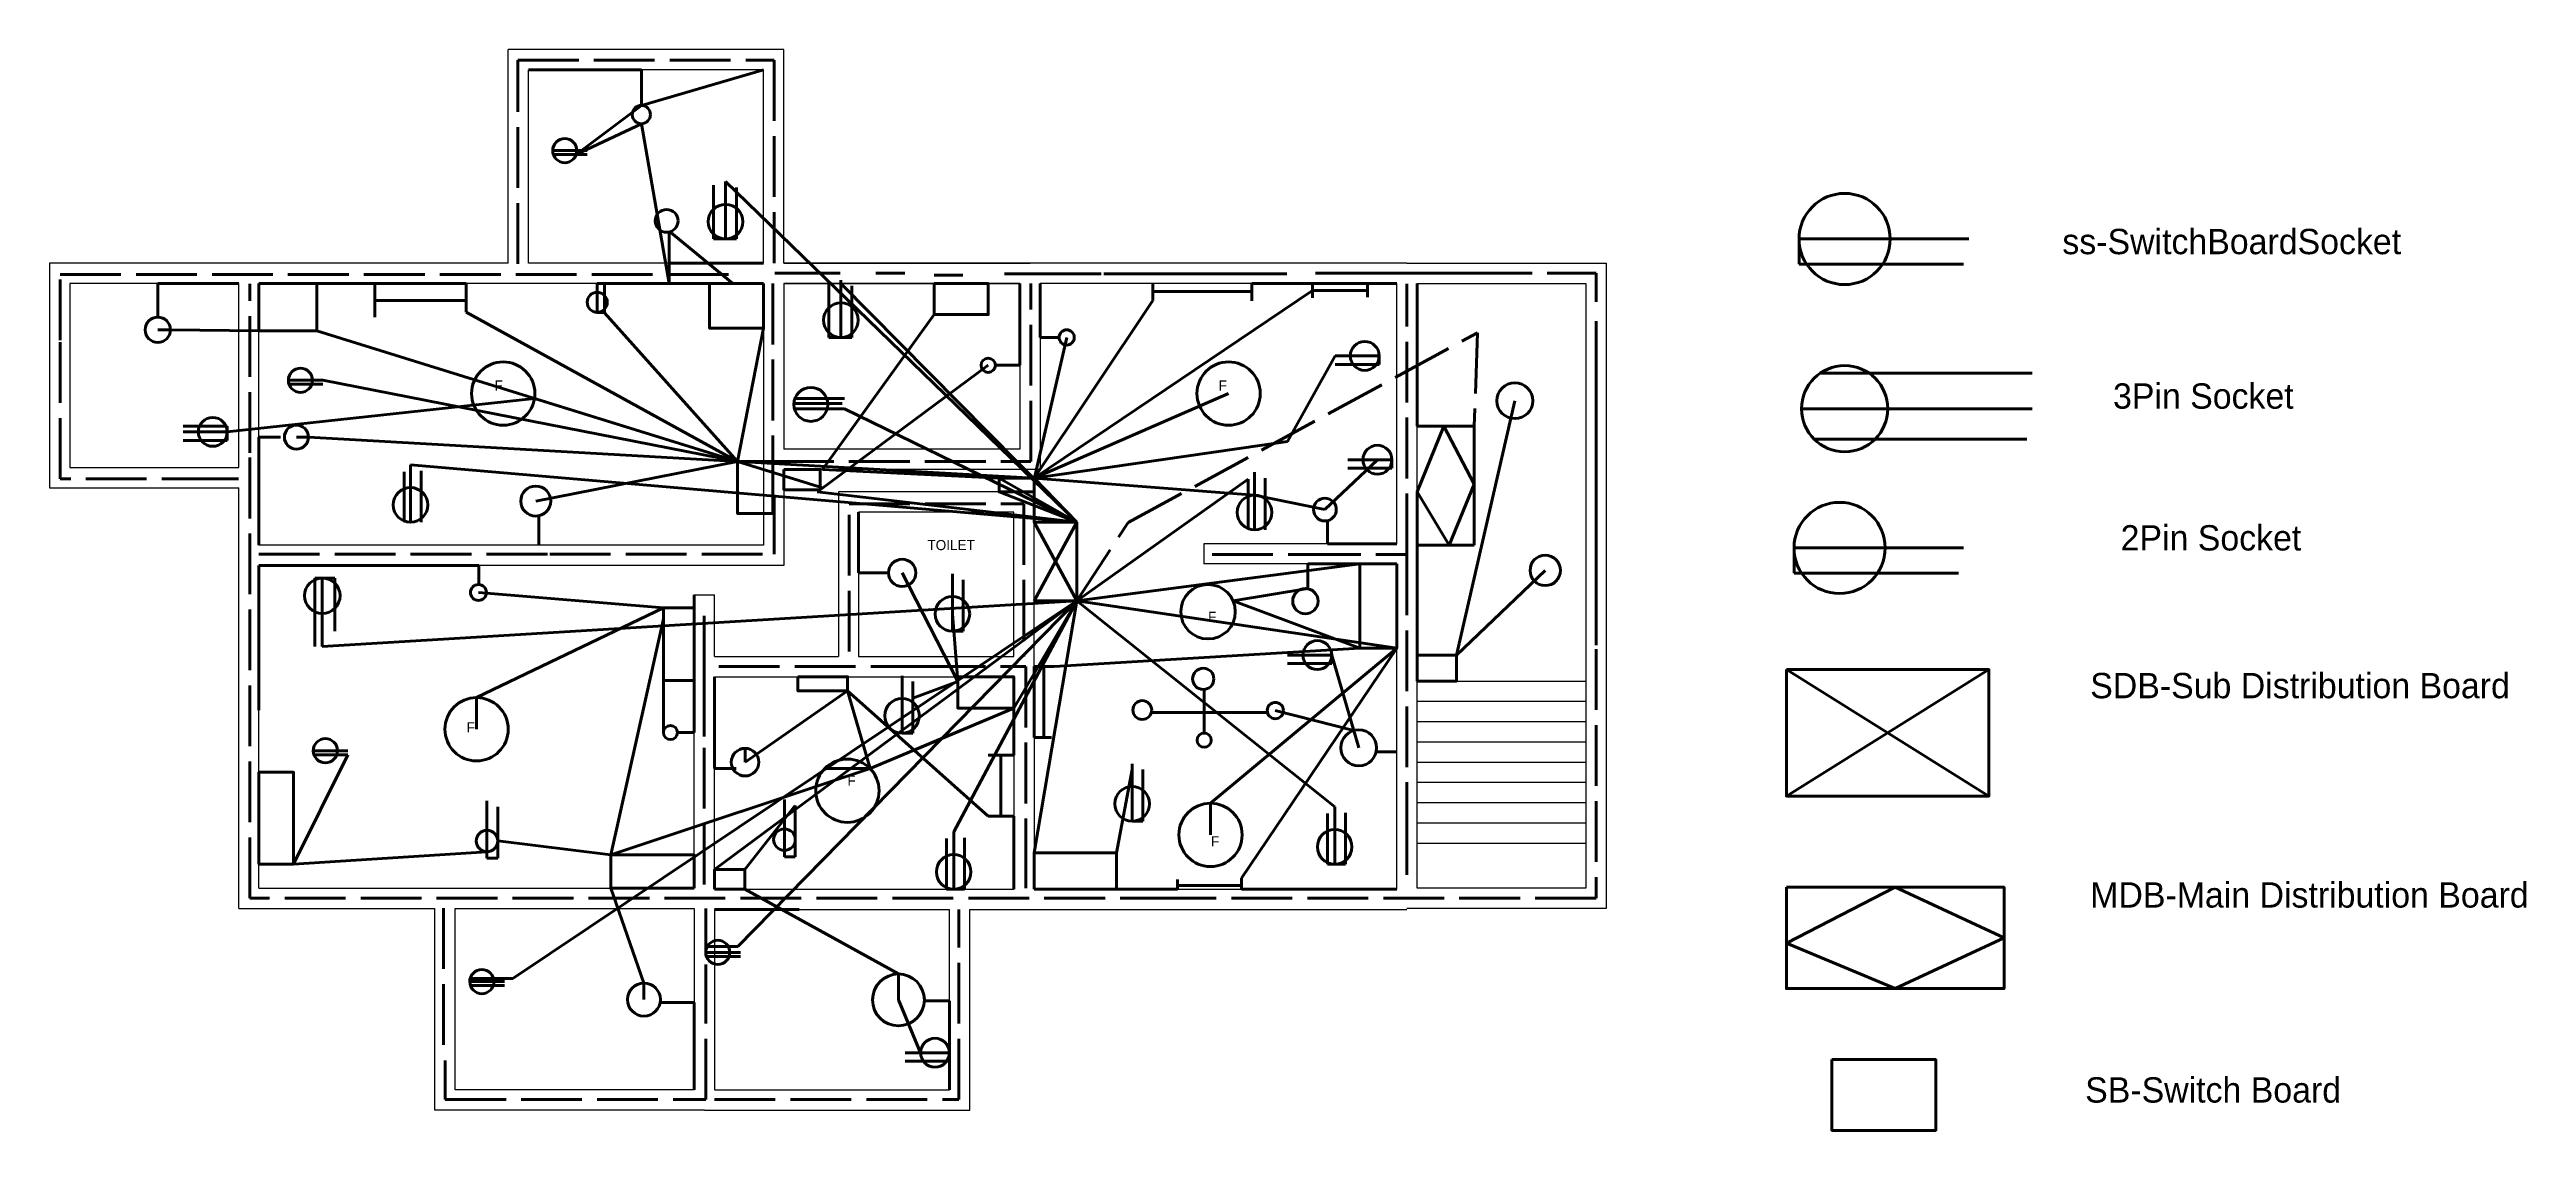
# Model space of a CAD drawing. Header units: inches. Extents: x -250 to 1391, y -69 to 191.
# Drawn here: x 902 to 1391.1, y -51.5 to 161.9 of the extents above; entities that cross this region are included whole.
import ezdxf

# ---------------------------------------------------------------- set-up
doc = ezdxf.new("R2010")
doc.units = ezdxf.units.IN
doc.header["$MEASUREMENT"] = 0
doc.linetypes.add('ACAD_ISO02W100', pattern=[15, 12, -3])

msp = doc.modelspace()

# ---------------------------------------------------------------- texts
at = {"color": 7, "lineweight": 100, "attachment_point": 1}
for s, insert, char_height, width in [('ss-SwitchBoardSocket', (1299.5, 126.5), 5, 120.5), ('F', (989.87, 96.57), 2, 1.7209), ('F', (1132.87, 96.57), 2, 5), ('3Pin Socket', (1309.5, 96), 5, 95.5), ('TOILET', (1075.37, 65.07), 2, 12), ('2Pin Socket', (1311, 68), 5, 82), ('SDB-Sub Distribution Board', (1305, 38.83), 5, 99.5), ('F', (984.37, 29.07), 2, 1.9602), ('MDB-Main Distribution Board', (1305, -2.5), 5, 102.5), ('SB-Switch Board', (1304, -41), 5, 98.5)]:
    msp.add_mtext(s, dxfattribs=dict(at, insert=insert, char_height=char_height, width=width))
at = {"color": 7, "lineweight": 100, "char_height": 2, "attachment_point": 1}
for insert in [(1130.79, 50.91), (1059.57, 18.57), (1131.37, 6.57)]:
    msp.add_mtext('F', dxfattribs=dict(at, insert=insert))

# ---------------------------------------------------------------- linework, layer by layer
for p, q in [((992.57, 119.71), (992.57, 161.9)), ((1047.01, 161.9), (992.57, 161.9)), ((1047.01, 119.71), (1047.01, 161.9)), ((996.57, 119.71), (996.57, 157.9)), ((1043.01, 157.9), (996.57, 157.9)), ((1043.01, 157.9), (996.57, 157.9)), ((1043.01, 119.71), (1043.01, 157.9)), ((941.36, 119.71), (902, 119.71)), ((902, 119.71), (902, 75.39)), ((992.57, 119.71), (941.36, 119.71)), ((1043.01, 119.71), (996.57, 119.71)), ((1170.06, 119.71), (1047.01, 119.71)), ((1047.01, 119.71), (1095.63, 119.71)), ((1170.06, 119.71), (1209.42, 119.71)), ((1209.42, 119.71), (1209.42, -7.67)), ((939.36, 115.71), (906, 115.71)), ((906, 115.71), (906, 79.39)), ((939.36, 79.39), (939.36, 115.71)), ((1043.01, 115.71), (943.36, 115.71)), ((1043.01, 115.71), (943.36, 115.71)), ((1043.01, 115.71), (943.36, 115.71)), ((1043.01, 115.71), (943.36, 115.71)), ((1043.01, 115.71), (943.36, 115.71)), ((1043.01, 115.71), (943.36, 115.71)), ((1043.01, 115.71), (943.36, 115.71)), ((943.36, 64.04), (943.36, 115.71)), ((1043.01, 115.71), (1043.01, 64.04)), ((1093.63, 115.71), (1047.01, 115.71)), ((1047.01, 115.71), (1047.01, 83)), ((1047.01, 115.71), (1093.63, 115.71)), ((1093.63, 115.71), (1093.63, 83)), ((1168.06, 115.71), (1097.63, 115.71)), ((1097.63, 115.71), (1097.63, 79)), ((1168.06, 64.34), (1168.06, 115.71)), ((1172.06, 37.23), (1172.06, 115.71)), ((1172.06, 115.71), (1205.42, 115.71)), ((1205.42, 115.71), (1205.42, -3.67)), ((906, 79.39), (939.36, 79.39)), ((1093.63, 83), (1047.01, 83)), ((1047.01, 79), (1047.01, 60.04)), ((1097.63, 79), (1047.01, 79)), ((902, 75.39), (939.36, 75.39)), ((939.36, -7.67), (939.36, 75.39)), ((1096.43, 74.57), (1057.78, 74.57)), ((1057.78, 74.57), (1057.78, 42.07)), ((1096.43, 40.07), (1096.43, 74.57)), ((1092.43, 70.57), (1061.78, 70.57)), ((1092.43, 70.57), (1061.78, 70.57)), ((1061.78, 70.57), (1061.78, 42.07)), ((1092.43, 42.07), (1092.43, 70.57)), ((1043.01, 64.04), (943.36, 64.04)), ((1168.06, 64.34), (1129.98, 64.34)), ((1129.98, 64.34), (1129.98, 60.34)), ((943.36, -3.67), (943.36, 60.04)), ((1047.01, 60.04), (943.36, 60.04)), ((1168.06, 60.34), (1129.98, 60.34)), ((1168.06, 60.34), (1129.98, 60.34)), ((1168.06, 60.34), (1129.98, 60.34)), ((1168.06, 60.34), (1129.98, 60.34)), ((1168.06, 37.23), (1168.06, 60.34)), ((1029.33, -3.67), (1029.33, 54.22)), ((1029.33, -3.67), (1029.33, 54.22)), ((1029.33, -3.67), (1029.33, 54.22)), ((1029.33, 54.22), (1033.33, 54.22)), ((1033.33, 42.07), (1033.33, 54.22)), ((1033.33, 42.07), (1057.78, 42.07)), ((1061.78, 42.07), (1092.43, 42.07)), ((1096.43, 40.07), (1096.43, -3.88)), ((1033.33, -3.88), (1033.33, 38.07)), ((1033.33, 38.07), (1092.43, 38.07)), ((1092.43, 38.07), (1092.43, -3.88)), ((1168.06, -3.88), (1168.06, 37.23)), ((1172.06, -3.67), (1172.06, 37.23)), ((1172.06, 37.23), (1205.42, 37.23)), ((1172.06, 33.23), (1205.42, 33.23)), ((1172.06, 29.23), (1205.42, 29.23)), ((1172.06, 25.23), (1205.42, 25.23)), ((1172.06, 21.23), (1205.42, 21.23)), ((1172.06, 17.23), (1205.42, 17.23)), ((1172.06, 17.23), (1205.42, 17.23)), ((1172.06, 17.23), (1205.42, 17.23)), ((1172.06, 13.23), (1205.42, 13.23)), ((1172.06, 9.23), (1205.42, 9.23)), ((1172.06, 5.23), (1205.42, 5.23)), ((943.36, -3.67), (1029.33, -3.67)), ((1033.33, -3.88), (1077.14, -3.88)), ((1077.14, -3.88), (1092.43, -3.88)), ((1096.43, -3.88), (1168.06, -3.88)), ((1205.42, -3.67), (1172.06, -3.67)), ((939.36, -7.67), (978.12, -7.67)), ((978.12, -47.5), (978.12, -7.67)), ((982.12, -7.67), (1029.33, -7.67)), ((982.12, -43.5), (982.12, -7.67)), ((1029.33, -7.67), (1029.33, -43.5)), ((1033.33, -7.88), (1077.14, -7.88)), ((1033.33, -7.88), (1033.33, -43.5)), ((1077.14, -7.88), (1079.75, -7.88)), ((1079.75, -43.5), (1079.75, -7.88)), ((1079.75, -43.5), (1079.75, -7.88)), ((1079.75, -43.5), (1079.75, -7.88)), ((1083.75, -7.88), (1170.06, -7.88)), ((1083.75, -47.5), (1083.75, -7.88)), ((1209.42, -7.67), (1170.06, -7.67)), ((1029.33, -43.5), (982.12, -43.5)), ((1033.33, -43.5), (1079.75, -43.5)), ((1031.33, -47.5), (978.12, -47.5)), ((1031.33, -47.5), (1083.75, -47.5))]:
    msp.add_line(p, q)
at = {"color": 4, "linetype": 'ACAD_ISO02W100', "lineweight": 100}
for p, q in [((994.5, 119.58), (994.5, 159.82)), ((994.5, 159.82), (1045.08, 159.82)), ((1045.08, 159.82), (1045.08, 119.71)), ((904.09, 104.53), (904.09, 117.49)), ((904.09, 117.49), (1036.95, 117.49)), ((1045.2, 117.76), (1050.41, 117.76)), ((1050.41, 117.76), (1058.16, 117.76)), ((1065.18, 117.76), (1070.91, 117.76)), ((1090.59, 117.59), (1097.7, 117.59)), ((1097.7, 117.59), (1110.18, 117.59)), ((1110.18, 117.59), (1127.34, 117.59)), ((1127.34, 117.59), (1137.59, 117.59)), ((1137.59, 117.59), (1146.32, 117.59)), ((1151.98, 117.73), (1163.09, 117.73)), ((1163.09, 117.73), (1171.26, 117.73)), ((1171.26, 117.73), (1182.76, 117.73)), ((1182.76, 117.73), (1198.08, 117.73)), ((1198.08, 117.73), (1207.4, 117.73)), ((1207.4, 117.73), (1207.4, 112.12)), ((941.57, 82.27), (941.57, 115.66)), ((1044.87, 115.69), (1044.87, 80.57)), ((1076.68, 117.39), (1082.37, 117.39)), ((1095.79, 80.57), (1095.79, 115.69)), ((1170.06, 62.23), (1170.06, 115.62)), ((1207.4, 108.29), (1207.4, 99.87)), ((904.09, 77.15), (904.09, 104.53)), ((1207.4, 99.87), (1207.4, 88.52)), ((1207.4, 88.52), (1207.4, 76.78)), ((941.57, -5.65), (941.57, 82.27)), ((1044.87, 80.57), (1095.79, 80.57)), ((936.18, 77.15), (904.09, 77.15)), ((939.32, 77.15), (936.18, 77.15)), ((1045.1, 62.28), (1045.1, 73.97)), ((1207.4, 76.78), (1207.4, 67.32)), ((1059.88, 43.05), (1059.88, 72.19)), ((1059.88, 72.19), (1094.41, 72.19)), ((1094.41, 72.19), (1094.41, 42.09)), ((1207.4, 67.32), (1207.4, 56.32)), ((943.31, 62.28), (1000.79, 62.28)), ((1000.79, 62.28), (1045.1, 62.28)), ((1131.61, 62.23), (1148.94, 62.23)), ((1148.94, 62.23), (1170.06, 62.23)), ((1170.06, 62.23), (1170.06, 10.98)), ((1207.4, 56.32), (1207.4, 43.51)), ((1031.28, 38.07), (1031.28, 51.71)), ((1034.18, 40.08), (1074.83, 40.08)), ((1074.83, 40.08), (1094.81, 40.08)), ((1094.81, 40.08), (1094.81, 3.19)), ((1207.4, 43.51), (1207.4, -5.65)), ((1031.28, 26.25), (1031.28, 38.07)), ((1031.28, -2.93), (1031.28, 26.25)), ((1170.06, 10.98), (1170.06, -3.71)), ((1094.81, 3.19), (1094.81, -3.64)), ((1125.45, -5.65), (941.57, -5.65)), ((979.78, -7.61), (979.78, -35.04)), ((1031.59, -16.16), (1031.59, -7.67)), ((1081.58, -45.39), (1081.58, -7.88)), ((1207.4, -5.65), (1125.45, -5.65)), ((1031.59, -45.39), (1031.59, -18.73)), ((980.15, -37.66), (980.15, -45.39)), ((980.15, -45.39), (1031.59, -45.39)), ((1033.33, -45.39), (1081.58, -45.39))]:
    msp.add_line(p, q, dxfattribs=at)
at = {"color": 7, "lineweight": 100}
for p, q in [((996.57, 157.9), (1018.87, 157.9)), ((1018.87, 157.9), (1018.87, 150.57)), ((1003.75, 141.95), (1001.37, 141.95)), ((1001.37, 141.95), (1008.2, 141.95)), ((1001.37, 141.16), (1008.2, 141.16)), ((1033.09, 124.5), (1033.09, 135.14)), ((1035.51, 124.5), (1035.51, 135.83)), ((1037.64, 125.24), (1037.64, 134.68)), ((1035.51, 127.92), (1035.51, 124.5)), ((1024.37, 119.71), (1024.37, 126.07)), ((1035.51, 124.5), (1033.09, 124.5)), ((1033.09, 124.5), (1033.09, 124.5)), ((1035.51, 124.5), (1035.51, 124.5)), ((1035.51, 124.5), (1035.51, 124.5)), ((1035.51, 124.5), (1037.64, 124.5)), ((1037.64, 124.5), (1037.64, 125.24)), ((1037.64, 124.5), (1037.64, 124.5)), ((1037.64, 124.5), (1037.64, 124.5)), ((1256.5, 124.5), (1247.5, 124.5)), ((1247.5, 124.5), (1281, 124.5)), ((1247.5, 124.5), (1247.5, 119.5)), ((1043.01, 119.71), (1024.37, 119.71)), ((1247.5, 119.5), (1280, 119.5)), ((939.36, 115.71), (923.37, 115.71)), ((923.37, 115.71), (923.37, 109.07)), ((943.36, 115.71), (966.24, 115.71)), ((943.36, 115.71), (984.25, 115.71)), ((966.24, 115.71), (966.24, 109.04)), ((984.25, 115.71), (984.25, 110.03)), ((1043.01, 115.71), (1010.16, 115.71)), ((1010.16, 115.71), (1010.16, 112)), ((1010.16, 115.71), (1012.13, 115.71)), ((1011.61, 110.65), (1011.61, 115.71)), ((1055.87, 105.07), (1055.87, 115.71)), ((1058.29, 105.07), (1058.29, 116.4)), ((1058.29, 116.4), (1058.29, 116.4)), ((1060.41, 105.81), (1060.41, 115.24)), ((1093.63, 115.71), (1093.63, 99.57)), ((1097.63, 115.71), (1097.63, 105.07)), ((1119.86, 115.71), (1119.86, 115.71)), ((1119.86, 115.71), (1119.86, 112.38)), ((1119.86, 115.71), (1119.86, 114.13)), ((1119.86, 114.13), (1119.86, 114.13)), ((1119.86, 114.13), (1139.43, 114.13)), ((1168.06, 115.71), (1139.43, 115.71)), ((1139.43, 115.71), (1139.43, 112.31)), ((1139.43, 115.71), (1151.4, 115.71)), ((1151.4, 115.71), (1151.4, 112.91)), ((1151.4, 112.91), (1151.4, 114.3)), ((1151.4, 114.3), (1151.4, 114.3)), ((1151.4, 114.3), (1162.29, 114.3)), ((1168.06, 115.71), (1162.29, 115.71)), ((1162.29, 115.71), (1162.29, 112.99)), ((1172.06, 115.71), (1172.06, 87.57)), ((966.24, 112.35), (966.13, 112.35)), ((966.13, 112.35), (984.25, 112.35)), ((1010.16, 112), (1010.16, 109.89)), ((1010.16, 109.89), (1010.16, 110.02)), ((1010.16, 110.02), (1010.16, 110.02)), ((1010.16, 110.02), (1010.16, 110.02)), ((1010.16, 110.02), (1010.16, 110.02)), ((1010.16, 110.02), (1010.16, 110.02)), ((1010.16, 110.02), (1011.61, 110.02)), ((1011.61, 110.02), (1011.61, 110.65)), ((1058.29, 108.49), (1058.29, 105.07)), ((1058.29, 105.07), (1055.87, 105.07)), ((1055.87, 105.07), (1055.87, 105.07)), ((1058.29, 105.07), (1058.29, 105.07)), ((1058.29, 105.07), (1058.29, 105.07)), ((1058.29, 105.07), (1060.41, 105.07)), ((1060.41, 105.07), (1060.41, 105.81)), ((1060.41, 105.07), (1060.41, 105.07)), ((1060.41, 105.07), (1060.41, 105.07)), ((1097.63, 105.07), (1097.63, 105.07)), ((1097.63, 105.07), (1101.37, 105.07)), ((1093.63, 99.57), (1088.87, 99.57)), ((1164.57, 101.42), (1155.87, 101.42)), ((1164.57, 99.75), (1155.87, 99.75)), ((1161.73, 101.42), (1164.57, 101.42)), ((1164.57, 101.42), (1164.57, 101.42)), ((1164.57, 101.42), (1164.57, 101.42)), ((1164.57, 101.42), (1164.57, 101.42)), ((1164.57, 101.42), (1164.57, 101.42)), ((1164.57, 101.42), (1164.57, 101.42)), ((1164.57, 101.42), (1164.57, 101.42)), ((1164.57, 101.42), (1164.57, 101.42)), ((1164.57, 101.42), (1164.57, 101.42)), ((1164.57, 101.42), (1164.57, 101.42)), ((1164.57, 101.42), (1164.57, 99.75)), ((1164.57, 99.75), (1164.57, 99.75)), ((1256.5, 98), (1251.68, 98)), ((1256.5, 98), (1293.5, 98)), ((951.55, 96.6), (949.17, 96.6)), ((949.17, 96.6), (956, 96.6)), ((949.17, 95.81), (956, 95.81)), ((1049, 93), (1059, 93)), ((1049, 91.85), (1049, 92)), ((1049, 92), (1049, 91.71)), ((1049, 91.71), (1049, 92)), ((1049, 92), (1058.5, 92)), ((1049, 91), (1059, 91)), ((1052.35, 91.85), (1052.35, 91.85)), ((1052.35, 91.85), (1052.35, 91.85)), ((1052.35, 91.85), (1052.35, 91.85)), ((1052.35, 91.85), (1052.35, 91.85)), ((1052.35, 91.85), (1052.35, 91.85)), ((1052.35, 91.85), (1052.35, 91.85)), ((1052.35, 91.85), (1052.35, 91.85)), ((1052.35, 91.85), (1052.35, 91.85)), ((1256.5, 91), (1248, 91)), ((1256.5, 91), (1293.5, 91)), ((937.07, 87.57), (928.37, 87.57)), ((937.07, 86.42), (928.37, 86.42)), ((937.07, 84.75), (928.37, 84.75)), ((934.23, 86.42), (937.07, 86.42)), ((937.07, 86.42), (937.07, 87.57)), ((937.07, 87.57), (937.07, 87.57)), ((937.07, 86.42), (937.07, 86.42)), ((937.07, 86.42), (937.07, 86.42)), ((937.07, 86.42), (937.07, 86.42)), ((937.07, 86.42), (937.07, 86.42)), ((937.07, 86.42), (937.07, 86.42)), ((937.07, 86.42), (937.07, 86.42)), ((937.07, 86.42), (937.07, 86.42)), ((937.07, 86.42), (937.07, 86.42)), ((937.07, 86.42), (937.07, 86.42)), ((937.07, 86.42), (937.07, 84.75)), ((937.07, 84.75), (937.07, 84.75)), ((943.36, 64.04), (943.36, 85.39)), ((943.36, 85.39), (947.64, 85.39)), ((1172.06, 87.57), (1183.37, 87.57)), ((1172.06, 87.57), (1177.37, 87.57)), ((1172.06, 74.57), (1177.37, 87.57)), ((1183.37, 76.07), (1177.37, 87.57)), ((1183.37, 87.57), (1183.37, 64.07)), ((1183.37, 87.57), (1183.37, 76.07)), ((1258, 85), (1250.48, 85)), ((1258, 85), (1292.5, 85)), ((972.01, 68.82), (972.01, 78.53)), ((973.29, 68.57), (973.29, 79.9)), ((973.29, 79.9), (973.29, 79.9)), ((975.41, 69.31), (975.41, 78.74)), ((1139.96, 67.11), (1139.96, 78.44)), ((1139.96, 78.44), (1139.96, 78.44)), ((1167.07, 80.92), (1158.37, 80.92)), ((1167.07, 79.25), (1158.37, 79.25)), ((1164.23, 80.92), (1167.07, 80.92)), ((1167.07, 80.92), (1167.07, 80.92)), ((1167.07, 80.92), (1167.07, 80.92)), ((1167.07, 80.92), (1167.07, 80.92)), ((1167.07, 80.92), (1167.07, 80.92)), ((1167.07, 80.92), (1167.07, 80.92)), ((1167.07, 80.92), (1167.07, 80.92)), ((1167.07, 80.92), (1167.07, 80.92)), ((1167.07, 80.92), (1167.07, 80.92)), ((1167.07, 80.92), (1167.07, 80.92)), ((1167.07, 80.92), (1167.07, 79.25)), ((1167.07, 79.25), (1167.07, 79.25)), ((1096.43, 74.57), (1096.43, 68.57)), ((1138.69, 67.35), (1138.69, 77.07)), ((1142.09, 67.85), (1142.09, 77.28)), ((1172.06, 37.23), (1172.06, 74.57)), ((1172.06, 74.57), (1172.06, 74.57)), ((1172.06, 74.57), (1172.06, 74.57)), ((1178.37, 64.07), (1172.06, 74.57)), ((1178.37, 64.07), (1183.37, 76.07)), ((1183.37, 76.07), (1183.37, 64.07)), ((972.01, 68.82), (972.01, 68.82)), ((973.29, 71.99), (973.29, 68.57)), ((973.29, 68.57), (973.29, 71.99)), ((973.29, 71.99), (973.29, 71.99)), ((973.29, 71.99), (973.29, 71.99)), ((973.29, 71.99), (973.29, 71.99)), ((973.29, 71.99), (973.29, 71.99)), ((973.29, 71.99), (973.29, 71.99)), ((973.29, 71.99), (973.29, 71.99)), ((973.29, 71.99), (973.29, 68.57)), ((973.29, 71.99), (973.29, 71.99)), ((973.29, 71.99), (973.29, 71.99)), ((973.29, 71.99), (973.29, 71.99)), ((973.29, 71.99), (973.29, 71.99)), ((973.29, 68.57), (973.29, 68.57)), ((973.29, 68.57), (973.29, 68.57)), ((973.29, 68.57), (973.29, 68.57)), ((973.29, 68.57), (973.29, 68.57)), ((973.29, 68.57), (973.29, 68.57)), ((973.29, 68.57), (973.29, 68.57)), ((973.29, 68.57), (973.29, 68.57)), ((973.29, 68.57), (973.29, 68.57)), ((973.29, 68.57), (973.29, 68.57)), ((973.29, 68.57), (973.29, 68.57)), ((973.29, 68.57), (973.29, 68.57)), ((973.29, 68.57), (973.29, 68.57)), ((973.29, 68.57), (973.29, 68.57)), ((975.41, 68.57), (975.41, 69.31)), ((975.41, 68.57), (975.41, 68.57)), ((975.41, 68.57), (975.41, 68.57)), ((998.65, 70.13), (998.65, 64.04)), ((1061.78, 70.57), (1061.78, 58.57)), ((1096.43, 68.57), (1096.43, 68.57)), ((1096.43, 68.57), (1096.43, 68.57)), ((1096.43, 68.57), (1096.43, 68.57)), ((1096.43, 68.57), (1104.87, 68.57)), ((1104.87, 68.57), (1096.43, 53.07)), ((1096.43, 68.57), (1104.87, 53.07)), ((1104.87, 68.57), (1104.87, 53.07)), ((1139.96, 70.52), (1139.96, 67.11)), ((1139.96, 67.11), (1139.96, 70.52)), ((1139.96, 70.52), (1139.96, 70.52)), ((1139.96, 70.52), (1139.96, 70.52)), ((1139.96, 70.52), (1139.96, 70.52)), ((1139.96, 70.52), (1139.96, 70.52)), ((1139.96, 70.52), (1139.96, 70.52)), ((1139.96, 70.52), (1139.96, 70.52)), ((1139.96, 70.52), (1139.96, 67.11)), ((1139.96, 70.52), (1139.96, 70.52)), ((1139.96, 70.52), (1139.96, 70.52)), ((1139.96, 70.52), (1139.96, 70.52)), ((1139.96, 70.52), (1139.96, 70.52)), ((1154.37, 64.34), (1154.37, 69.07)), ((1138.69, 67.35), (1138.69, 67.35)), ((1139.96, 67.11), (1139.96, 67.11)), ((1139.96, 67.11), (1139.96, 67.11)), ((1139.96, 67.11), (1139.96, 67.11)), ((1139.96, 67.11), (1139.96, 67.11)), ((1139.96, 67.11), (1139.96, 67.11)), ((1139.96, 67.11), (1139.96, 67.11)), ((1139.96, 67.11), (1139.96, 67.11)), ((1139.96, 67.11), (1139.96, 67.11)), ((1139.96, 67.11), (1139.96, 67.11)), ((1139.96, 67.11), (1139.96, 67.11)), ((1139.96, 67.11), (1139.96, 67.11)), ((1139.96, 67.11), (1139.96, 67.11)), ((1139.96, 67.11), (1139.96, 67.11)), ((1142.09, 67.11), (1142.09, 67.85)), ((1142.09, 67.11), (1142.09, 67.11)), ((1142.09, 67.11), (1142.09, 67.11)), ((1168.06, 64.34), (1154.37, 64.34)), ((1183.37, 64.07), (1172.06, 64.07)), ((1183.37, 64.07), (1178.37, 64.07)), ((1178.37, 64.07), (1178.37, 64.07)), ((943.36, 60.04), (986.78, 60.04)), ((943.36, 60.04), (943.36, 31.5)), ((986.78, 60.04), (986.78, 56.41)), ((1168.06, 60.34), (1150.5, 60.34)), ((1150.5, 60.34), (1150.5, 55.5)), ((1255.5, 63.5), (1246.5, 63.5)), ((1246.5, 63.5), (1280, 63.5)), ((1246.5, 63.5), (1246.5, 58.5)), ((955.87, 57.57), (954.37, 57.57)), ((954.37, 57.57), (954.37, 57.57)), ((954.37, 57.57), (954.37, 44.07)), ((955.87, 57.57), (955.87, 57.57)), ((955.87, 57.57), (955.87, 44.07)), ((955.87, 57.57), (955.87, 57.57)), ((955.87, 57.57), (955.87, 54.07)), ((955.87, 54.07), (955.87, 57.57)), ((955.87, 57.57), (958.37, 57.57)), ((955.87, 54.07), (955.87, 54.07)), ((958.37, 57.57), (958.37, 57.57)), ((958.37, 57.57), (958.37, 47.07)), ((1029.33, 54.22), (1029.33, 27.1)), ((1061.78, 58.57), (1067.87, 58.57)), ((1080.29, 47.07), (1080.29, 58.4)), ((1080.29, 58.4), (1080.29, 58.4)), ((1082.41, 47.81), (1082.41, 57.24)), ((1246.5, 58.5), (1279, 58.5)), ((1080.29, 50.49), (1080.29, 47.07)), ((1104.87, 53.07), (1096.43, 53.07)), ((1080.29, 47.07), (1080.29, 47.07)), ((1080.29, 47.07), (1080.29, 47.07)), ((1080.29, 47.07), (1082.41, 47.07)), ((1082.41, 47.07), (1082.41, 47.81)), ((1082.41, 47.07), (1082.41, 47.07)), ((1082.41, 47.07), (1082.41, 47.07)), ((1096.43, 40.07), (1096.43, 26.07)), ((1096.43, 40.07), (1096.43, 40.07)), ((1096.43, 40.07), (1096.43, 40.07)), ((1096.43, 40.07), (1100.37, 40.07)), ((1098.37, 26.07), (1098.37, 40.07)), ((1098.37, 40.07), (1098.37, 40.07)), ((1155.2, 42.35), (1146.5, 42.35)), ((1155.2, 40.68), (1146.5, 40.68)), ((1152.36, 42.35), (1155.2, 42.35)), ((1155.2, 42.35), (1155.2, 42.35)), ((1155.2, 42.35), (1155.2, 42.35)), ((1155.2, 42.35), (1155.2, 42.35)), ((1155.2, 42.35), (1155.2, 42.35)), ((1155.2, 42.35), (1155.2, 42.35)), ((1155.2, 42.35), (1155.2, 42.35)), ((1155.2, 42.35), (1155.2, 42.35)), ((1155.2, 42.35), (1155.2, 42.35)), ((1155.2, 42.35), (1155.2, 42.35)), ((1155.2, 42.35), (1155.2, 40.68)), ((1155.2, 40.68), (1155.2, 40.68)), ((1245, 39.5), (1285, 14.5)), ((1285, 39.5), (1245, 14.5)), ((1033.33, 38.07), (1033.33, 19.93)), ((1070.35, 26.95), (1070.35, 38.28)), ((1070.35, 38.28), (1070.35, 38.28)), ((1072.47, 27.69), (1072.47, 37.12)), ((1092.43, 38.07), (1092.43, 22.57)), ((1130.02, 35.57), (1130.02, 26.83)), ((1070.35, 30.36), (1070.35, 26.95)), ((1130.02, 30.99), (1119.6, 30.99)), ((1130.02, 30.99), (1142.52, 30.99)), ((1029.33, 27.1), (1026.04, 27.1)), ((1070.35, 26.95), (1070.35, 26.95)), ((1070.35, 26.95), (1070.35, 26.95)), ((1070.35, 26.95), (1072.47, 26.95)), ((1072.47, 26.95), (1072.47, 27.69)), ((1072.47, 26.95), (1072.47, 26.95)), ((1072.47, 26.95), (1072.47, 26.95)), ((1096.43, 26.07), (1099.87, 26.07)), ((1099.87, 26.07), (1098.37, 26.07)), ((1098.37, 26.07), (1098.37, 26.07)), ((956.47, 23.48), (954.08, 23.48)), ((954.08, 23.48), (960.91, 23.48)), ((954.08, 22.69), (960.91, 22.69)), ((1033.33, 19.93), (1037.58, 19.93)), ((1092.43, 22.57), (1087.37, 22.57)), ((1089.87, 10.57), (1089.87, 22.57)), ((1115.79, 9.57), (1115.79, 20.9)), ((1115.79, 20.9), (1115.79, 20.9)), ((1117.91, 10.31), (1117.91, 19.74)), ((1164.04, 23.22), (1167.96, 23.22)), ((988.39, 2.24), (988.39, 13.57)), ((988.39, 13.57), (988.39, 13.57)), ((990.52, 2.98), (990.52, 12.41)), ((1047.13, 2.5), (1047.13, 13.83)), ((1047.13, 13.83), (1047.13, 13.83)), ((1049.25, 3.24), (1049.25, 12.68)), ((1092.43, 10.57), (1087.37, 10.57)), ((1087.37, 10.57), (1089.87, 10.57)), ((1089.87, 10.57), (1089.87, 10.57)), ((1092.43, -3.88), (1092.43, 10.57)), ((1115.79, 12.99), (1115.79, 9.57)), ((1117.91, 9.57), (1117.91, 10.31)), ((1154.37, 1.07), (1154.37, 11.07)), ((1155.79, 1.07), (1155.79, 12.4)), ((1155.79, 12.4), (1155.79, 12.4)), ((1157.91, 1.81), (1157.91, 11.24)), ((988.39, 5.65), (988.39, 2.24)), ((1047.13, 5.92), (1047.13, 2.5)), ((1079.14, -3.88), (1079.14, 6.12)), ((1080.55, -3.88), (1080.55, 7.46)), ((1080.55, 7.46), (1080.55, 7.46)), ((1082.68, -3.14), (1082.68, 6.3)), ((1115.79, 9.57), (1115.79, 9.57)), ((1115.79, 9.57), (1115.79, 9.57)), ((1115.79, 9.57), (1117.91, 9.57)), ((1117.91, 9.57), (1117.91, 9.57)), ((1117.91, 9.57), (1117.91, 9.57)), ((988.39, 2.24), (988.39, 2.24)), ((988.39, 2.24), (988.39, 2.24)), ((988.39, 2.24), (990.52, 2.24)), ((990.52, 2.24), (990.52, 2.98)), ((990.52, 2.24), (990.52, 2.24)), ((990.52, 2.24), (990.52, 2.24)), ((1047.13, 2.5), (1047.13, 2.5)), ((1047.13, 2.5), (1047.13, 2.5)), ((1047.13, 2.5), (1049.25, 2.5)), ((1049.25, 2.5), (1049.25, 3.24)), ((1049.25, 2.5), (1049.25, 2.5)), ((1049.25, 2.5), (1049.25, 2.5)), ((1155.79, 1.07), (1154.37, 1.07)), ((1154.37, 1.07), (1154.37, 1.07)), ((1154.37, 1.07), (1154.37, 1.07)), ((1155.79, 4.49), (1155.79, 1.07)), ((1155.79, 1.07), (1155.79, 1.07)), ((1155.79, 1.07), (1155.79, 1.07)), ((1155.79, 1.07), (1157.91, 1.07)), ((1157.91, 1.07), (1157.91, 1.81)), ((1157.91, 1.07), (1157.91, 1.07)), ((1157.91, 1.07), (1157.91, 1.07)), ((1080.55, -3.88), (1079.14, -3.88)), ((1079.14, -3.88), (1079.14, -3.88)), ((1079.14, -3.88), (1079.14, -3.88)), ((1080.55, -0.46), (1080.55, -3.88)), ((1080.55, -3.88), (1080.55, -3.88)), ((1080.55, -3.88), (1080.55, -3.88)), ((1080.55, -3.88), (1082.68, -3.88)), ((1082.68, -3.88), (1082.68, -3.14)), ((1082.68, -3.88), (1082.68, -3.88)), ((1082.68, -3.88), (1082.68, -3.88)), ((1096.43, -3.88), (1124.73, -3.88)), ((1124.73, -3.88), (1124.73, -1.95)), ((1124.73, -3.17), (1124.73, -3.88)), ((1124.73, -3.88), (1124.73, -3.17)), ((1124.73, -3.17), (1124.73, -3.17)), ((1124.73, -3.17), (1137.36, -3.17)), ((1137.36, -3.88), (1137.36, -1.68)), ((1168.06, -3.88), (1137.36, -3.88)), ((1245, -14.5), (1266.5, -3.5)), ((1288, -3.5), (1266.5, -3.5)), ((1266.5, -3.5), (1266.5, -3.5)), ((1266.5, -3.5), (1266.5, -3.5)), ((1266.5, -3.5), (1266.5, -3.5)), ((1288, -13.5), (1266.5, -3.5)), ((1288, -3.5), (1288, -13.5)), ((1033.33, -7.88), (1050.04, -7.88)), ((1245, -23.5), (1245, -14.5)), ((1266.5, -23.5), (1245, -14.5)), ((1266.5, -23.5), (1288, -13.5)), ((1288, -13.5), (1288, -13.5)), ((1031.59, -16.34), (1031.59, -15.18)), ((1031.59, -15.18), (1037.94, -15.18)), ((1033.97, -16.34), (1031.59, -16.34)), ((1031.59, -16.34), (1038.42, -16.34)), ((1031.59, -17.13), (1038.42, -17.13)), ((985, -22.12), (985, -21.5)), ((985, -21.5), (985, -21.5)), ((985, -21.5), (993.5, -21.5)), ((987.38, -22.12), (985, -22.12)), ((985, -22.12), (991.83, -22.12)), ((987.38, -22.12), (985, -22.12)), ((985, -22.91), (991.83, -22.91)), ((987.38, -22.12), (987.38, -22.12)), ((987.38, -22.12), (987.38, -22.12)), ((1288, -23.5), (1266.5, -23.5)), ((1266.5, -23.5), (1266.5, -23.5)), ((1029.33, -26.23), (1022.59, -26.23)), ((1029.33, -43.5), (1029.33, -26.23)), ((1079.75, -25.9), (1074.75, -25.9)), ((1079.75, -43.5), (1079.75, -25.9)), ((1079.7, -36.15), (1071, -36.15)), ((1079.7, -37.82), (1071, -37.82)), ((1076.86, -36.15), (1079.7, -36.15)), ((1079.7, -36.15), (1079.7, -36.15)), ((1079.7, -36.15), (1079.7, -36.15)), ((1079.7, -36.15), (1079.7, -36.15)), ((1079.7, -36.15), (1079.7, -36.15)), ((1079.7, -36.15), (1079.7, -36.15)), ((1079.7, -36.15), (1079.7, -36.15)), ((1079.7, -36.15), (1079.7, -36.15)), ((1079.7, -36.15), (1079.7, -36.15)), ((1079.7, -36.15), (1079.7, -36.15)), ((1079.7, -36.15), (1079.7, -37.82)), ((1079.7, -37.82), (1079.7, -37.82))]:
    msp.add_line(p, q, dxfattribs=at)
at = {"color": 1, "lineweight": 100}
for p, q in [((1018.87, 150.87), (1043.01, 157.9)), ((1006, 141.16), (1018.87, 150.87)), ((1018.87, 147.27), (1006, 141.16)), ((1018.87, 150.87), (1018.87, 150.87)), ((1024.37, 115.71), (1018.87, 147.27)), ((1006, 141.16), (1006, 141.16)), ((1036.95, 115.71), (1024.37, 126.07)), ((1024.37, 126.07), (1024.37, 115.71)), ((1036.95, 117.49), (1036.95, 117.49)), ((1096.43, 77.27), (1151.4, 114.3)), ((984.25, 110.03), (1037.89, 80.57)), ((1011.61, 109.89), (1037.89, 80.57)), ((1096.43, 77.27), (1119.86, 112.38)), ((923.37, 106.57), (925.87, 106.57)), ((925.87, 106.57), (943.36, 106.4)), ((1102.87, 105.07), (1096.43, 77.11)), ((1054.2, 75.01), (1087.37, 99.57)), ((1146.5, 84.5), (1155.87, 101.42)), ((956, 96.6), (1037.89, 80.57)), ((1096.43, 77.27), (1134.84, 93.99)), ((1179.86, 42.33), (1191.37, 92.57)), ((950.75, 85.39), (953.12, 85.39)), ((953.12, 85.39), (1037.89, 80.57)), ((1096.43, 77.27), (1146.5, 84.5)), ((1037.89, 80.57), (998.02, 72.76)), ((1153.87, 71.07), (1164.23, 80.92)), ((1096.43, 77.27), (1139.96, 73.94)), ((1096.43, 77.11), (1104.87, 68.57)), ((1139.96, 73.94), (1153.87, 71.07)), ((1179.86, 42.35), (1197.37, 59.07)), ((986.7, 54.71), (986.7, 54.71)), ((986.7, 54.71), (1023.26, 51.71)), ((1070.37, 58.57), (1081.36, 37.12)), ((1135.72, 53.07), (1150.5, 55.5)), ((986.33, 33.96), (1023.26, 51.71)), ((1023.26, 51.71), (1023.26, 27.34)), ((1081.36, 37.12), (1080.29, 50.49)), ((1135.72, 53.07), (1160.79, 43.69)), ((1023.26, 45), (1023.26, 45)), ((1023.26, 45), (1023.26, 45)), ((1100.37, 40.07), (1160.79, 43.69)), ((1131.27, 13.11), (1168.06, 43.69)), ((1168.06, 43.69), (1137.36, -1.68)), ((1155.2, 42.35), (1160.54, 24.04)), ((1039.36, 21.21), (1059.6, 35.27)), ((1064.06, 19.93), (1059.6, 35.27)), ((1087.37, 10.57), (1059.6, 35.27)), ((1072.47, 33.85), (1081.36, 37.12)), ((986.33, 27.71), (986.33, 33.96)), ((1159.55, 27.43), (1144.07, 31.4)), ((1160.54, 24.04), (1159.55, 27.43)), ((960.91, 22.69), (950.19, 1.08)), ((1039.36, 23.94), (1039.36, 21.21)), ((1055.09, 19.93), (1064.06, 19.93)), ((1115.79, 19.74), (1112.68, 3.34)), ((1049.25, 12.68), (1039.33, 0)), ((1131.27, 6.85), (1131.27, 13.11)), ((1019.39, -22.42), (1012.82, -3.67)), ((1069.64, -20.61), (1039.33, -3.88)), ((1019.39, -25.67), (1019.39, -22.42)), ((1069.64, -25.73), (1069.64, -20.61)), ((1069.64, -25.73), (1074.01, -36.15))]:
    msp.add_line(p, q, dxfattribs=at)
at = {"color": 2, "lineweight": 100}
for p, q in [((1035.51, 135.83), (1104.87, 68.57)), ((1058.29, 115.71), (1104.87, 68.57)), ((937.07, 86.42), (997.77, 93.04)), ((997.77, 93.04), (1037.89, 80.57)), ((1059, 91), (1104.87, 68.57)), ((973.29, 79.9), (1104.87, 68.57)), ((1037.89, 80.57), (1096.43, 77.27)), ((1096.43, 77.27), (1104.87, 68.57)), ((1138.69, 77.07), (1104.87, 53.07)), ((955.87, 44.07), (1104.87, 53.07)), ((993.5, -21.5), (1104.87, 53.07)), ((1037.94, -15.18), (1104.87, 53.07)), ((1080.55, 7.46), (1104.87, 53.07)), ((1155.79, 12.4), (1104.87, 53.07))]:
    msp.add_line(p, q, dxfattribs=at)
at = {"color": 160, "lineweight": 100}
for p, q in [((1076.68, 109.59), (1054.67, 79)), ((954.76, 106.4), (1037.89, 80.57)), ((1043.01, 106.88), (1037.89, 80.57)), ((1037.89, 80.57), (1037.89, 80.57)), ((1037.89, 80.57), (1054.67, 75.36)), ((1054.67, 79), (1089.52, 77.27)), ((1053.61, 74.57), (1104.87, 68.57)), ((1089.52, 77.27), (1104.87, 68.57)), ((1089.52, 74.57), (1104.87, 68.57)), ((1160.79, 60.34), (1104.87, 53.07)), ((1023.26, 49.5), (1012.82, 2.89)), ((1033.33, 0), (1104.87, 53.07)), ((1092.43, 31.9), (1104.87, 53.07)), ((1096.43, 3.34), (1104.87, 53.07)), ((1104.87, 53.07), (1168.06, 43.69)), ((1072.73, 23.59), (1059.6, 35.27)), ((1064.06, 19.93), (1092.43, 31.9)), ((1092.43, 31.9), (1072.73, 23.59)), ((1012.82, 2.89), (1064.06, 19.93)), ((990.52, 5.65), (1012.82, 2.89)), ((950.19, 1.08), (988.39, 3.53))]:
    msp.add_line(p, q, dxfattribs=at)
at = {"color": 90, "linetype": 'ACAD_ISO02W100', "lineweight": 100}
for p, q in [((1115, 68.5), (1184, 106)), ((1184, 106), (1183.37, 87.57)), ((1104.87, 53.07), (1115, 68.5))]:
    msp.add_line(p, q, dxfattribs=at)
at = {"color": 7, "lineweight": 100}
for points in [[(1127.34, 117.59), (1119.86, 117.59), (1119.86, 117.59), (1127.34, 117.59)], [(943.36, 115.71), (954.76, 115.71), (954.76, 106.4), (943.36, 106.4)], [(1043.01, 115.71), (1032.35, 115.71), (1032.35, 106.88), (1043.01, 106.88)], [(1076.68, 115.71), (1087.37, 115.71), (1087.37, 109.59), (1076.68, 109.59)], [(1044.87, 80.57), (1037.89, 80.57), (1037.89, 70.3), (1044.87, 70.3)], [(1047.01, 79), (1054.2, 79), (1054.2, 75.01), (1047.01, 75.01)], [(1089.52, 77.27), (1096.43, 77.27), (1096.43, 74.57), (1089.52, 74.57)], [(1168.06, 60.34), (1160.79, 60.34), (1160.79, 43.69), (1168.06, 43.69)], [(1170.06, 62.23), (1170.06, 62.23), (1170.06, 62.23), (1170.06, 62.23)], [(1029.33, 51.71), (1023.26, 51.71), (1023.26, 37.34), (1029.33, 37.34)], [(1172.06, 37.23), (1179.86, 37.23), (1179.86, 42.33), (1172.06, 42.33)], [(1245, 39.5), (1285, 39.5), (1285, 14.5), (1245, 14.5)], [(1049.78, 38.07), (1059.6, 38.07), (1059.6, 35.27), (1049.78, 35.27)], [(1092.43, 38.07), (1081.36, 38.07), (1081.36, 31.9), (1092.43, 31.9)], [(1084.08, 38.07), (1092.43, 38.07), (1092.43, 38.07), (1084.08, 38.07)], [(943.36, 1.08), (950.19, 1.08), (950.19, 19.21), (943.36, 19.21)], [(1029.33, -3.67), (1012.82, -3.67), (1012.82, 2.89), (1029.33, 2.89)], [(1033.33, -3.88), (1039.33, -3.88), (1039.33, 0), (1033.33, 0)], [(1096.43, -3.88), (1112.68, -3.88), (1112.68, 3.34), (1096.43, 3.34)], [(1245, -3.5), (1288, -3.5), (1288, -23.5), (1245, -23.5)], [(1254, -37.5), (1274.5, -37.5), (1274.5, -51.5), (1254, -51.5)]]:
    msp.add_lwpolyline(points, close=True, dxfattribs=at)
for centre, radius in [((1018.87, 149.07), 1.8), ((1003.75, 141.95), 2.38), ((1256.5, 124.5), 9), ((1023.87, 128.07), 2.24), ((1035.51, 127.92), 3.42), ((1010.16, 112), 1.98), ((923.37, 106.57), 2.5), ((1058.29, 108.49), 3.42), ((1102.87, 105.07), 1.5), ((1161.73, 101.42), 2.85), ((951.55, 96.6), 2.38), ((991.59, 93.99), 6.25), ((1087.37, 99.57), 1.41), ((1134.84, 93.99), 6.25), ((1256.5, 91), 8.5), ((1052.35, 91.85), 3.35), ((1191.37, 92.57), 3.54), ((934.23, 86.42), 2.85), ((950.75, 85.39), 2.37), ((1164.23, 80.92), 2.85), ((973.29, 71.99), 3.42), ((998.02, 72.76), 2.96), ((1139.96, 70.52), 3.42), ((1153.87, 71.07), 2.24), ((1255.5, 63.5), 9), ((1070.37, 58.57), 2.69), ((1197.37, 59.07), 3), ((955.87, 54.07), 3.5), ((986.7, 54.71), 1.57), ((1080.29, 50.49), 3.42), ((1130.79, 50.91), 5.38), ((1150, 53), 2.5), ((1152.36, 42.35), 2.85), ((1129.83, 37.66), 2.1), ((986.33, 27.71), 6.25), ((1070.35, 30.36), 3.42), ((1117.8, 31.5), 1.86), ((1144.07, 31.4), 1.61), ((956.47, 23.48), 2.38), ((1024.61, 27.05), 1.38), ((1130.02, 25.55), 1.41), ((1160.54, 24.04), 3.54), ((1039.36, 21.21), 2.73), ((1059.57, 15.58), 6.25), ((1115.79, 12.99), 3.42), ((1131.27, 6.85), 6.25), ((988.39, 5.65), 2.13), ((1047.13, 5.92), 2.13), ((1155.79, 4.49), 3.42), ((1080.55, -0.46), 3.42), ((1033.97, -16.34), 2.38), ((987.38, -22.12), 2.38), ((1019.39, -25.67), 3.25), ((1069.64, -25.73), 5.12), ((1076.86, -36.15), 2.85)]:
    msp.add_circle(centre, radius, dxfattribs=at)

msp.set_redraw_order([(e.dxf.handle, doc.entitydb.next_handle()) for e in msp.query("TEXT MTEXT ATTDEF DIMENSION ARC_DIMENSION")])  # texts and dimensions are drawn at this point

doc.saveas('drawing.dxf')
